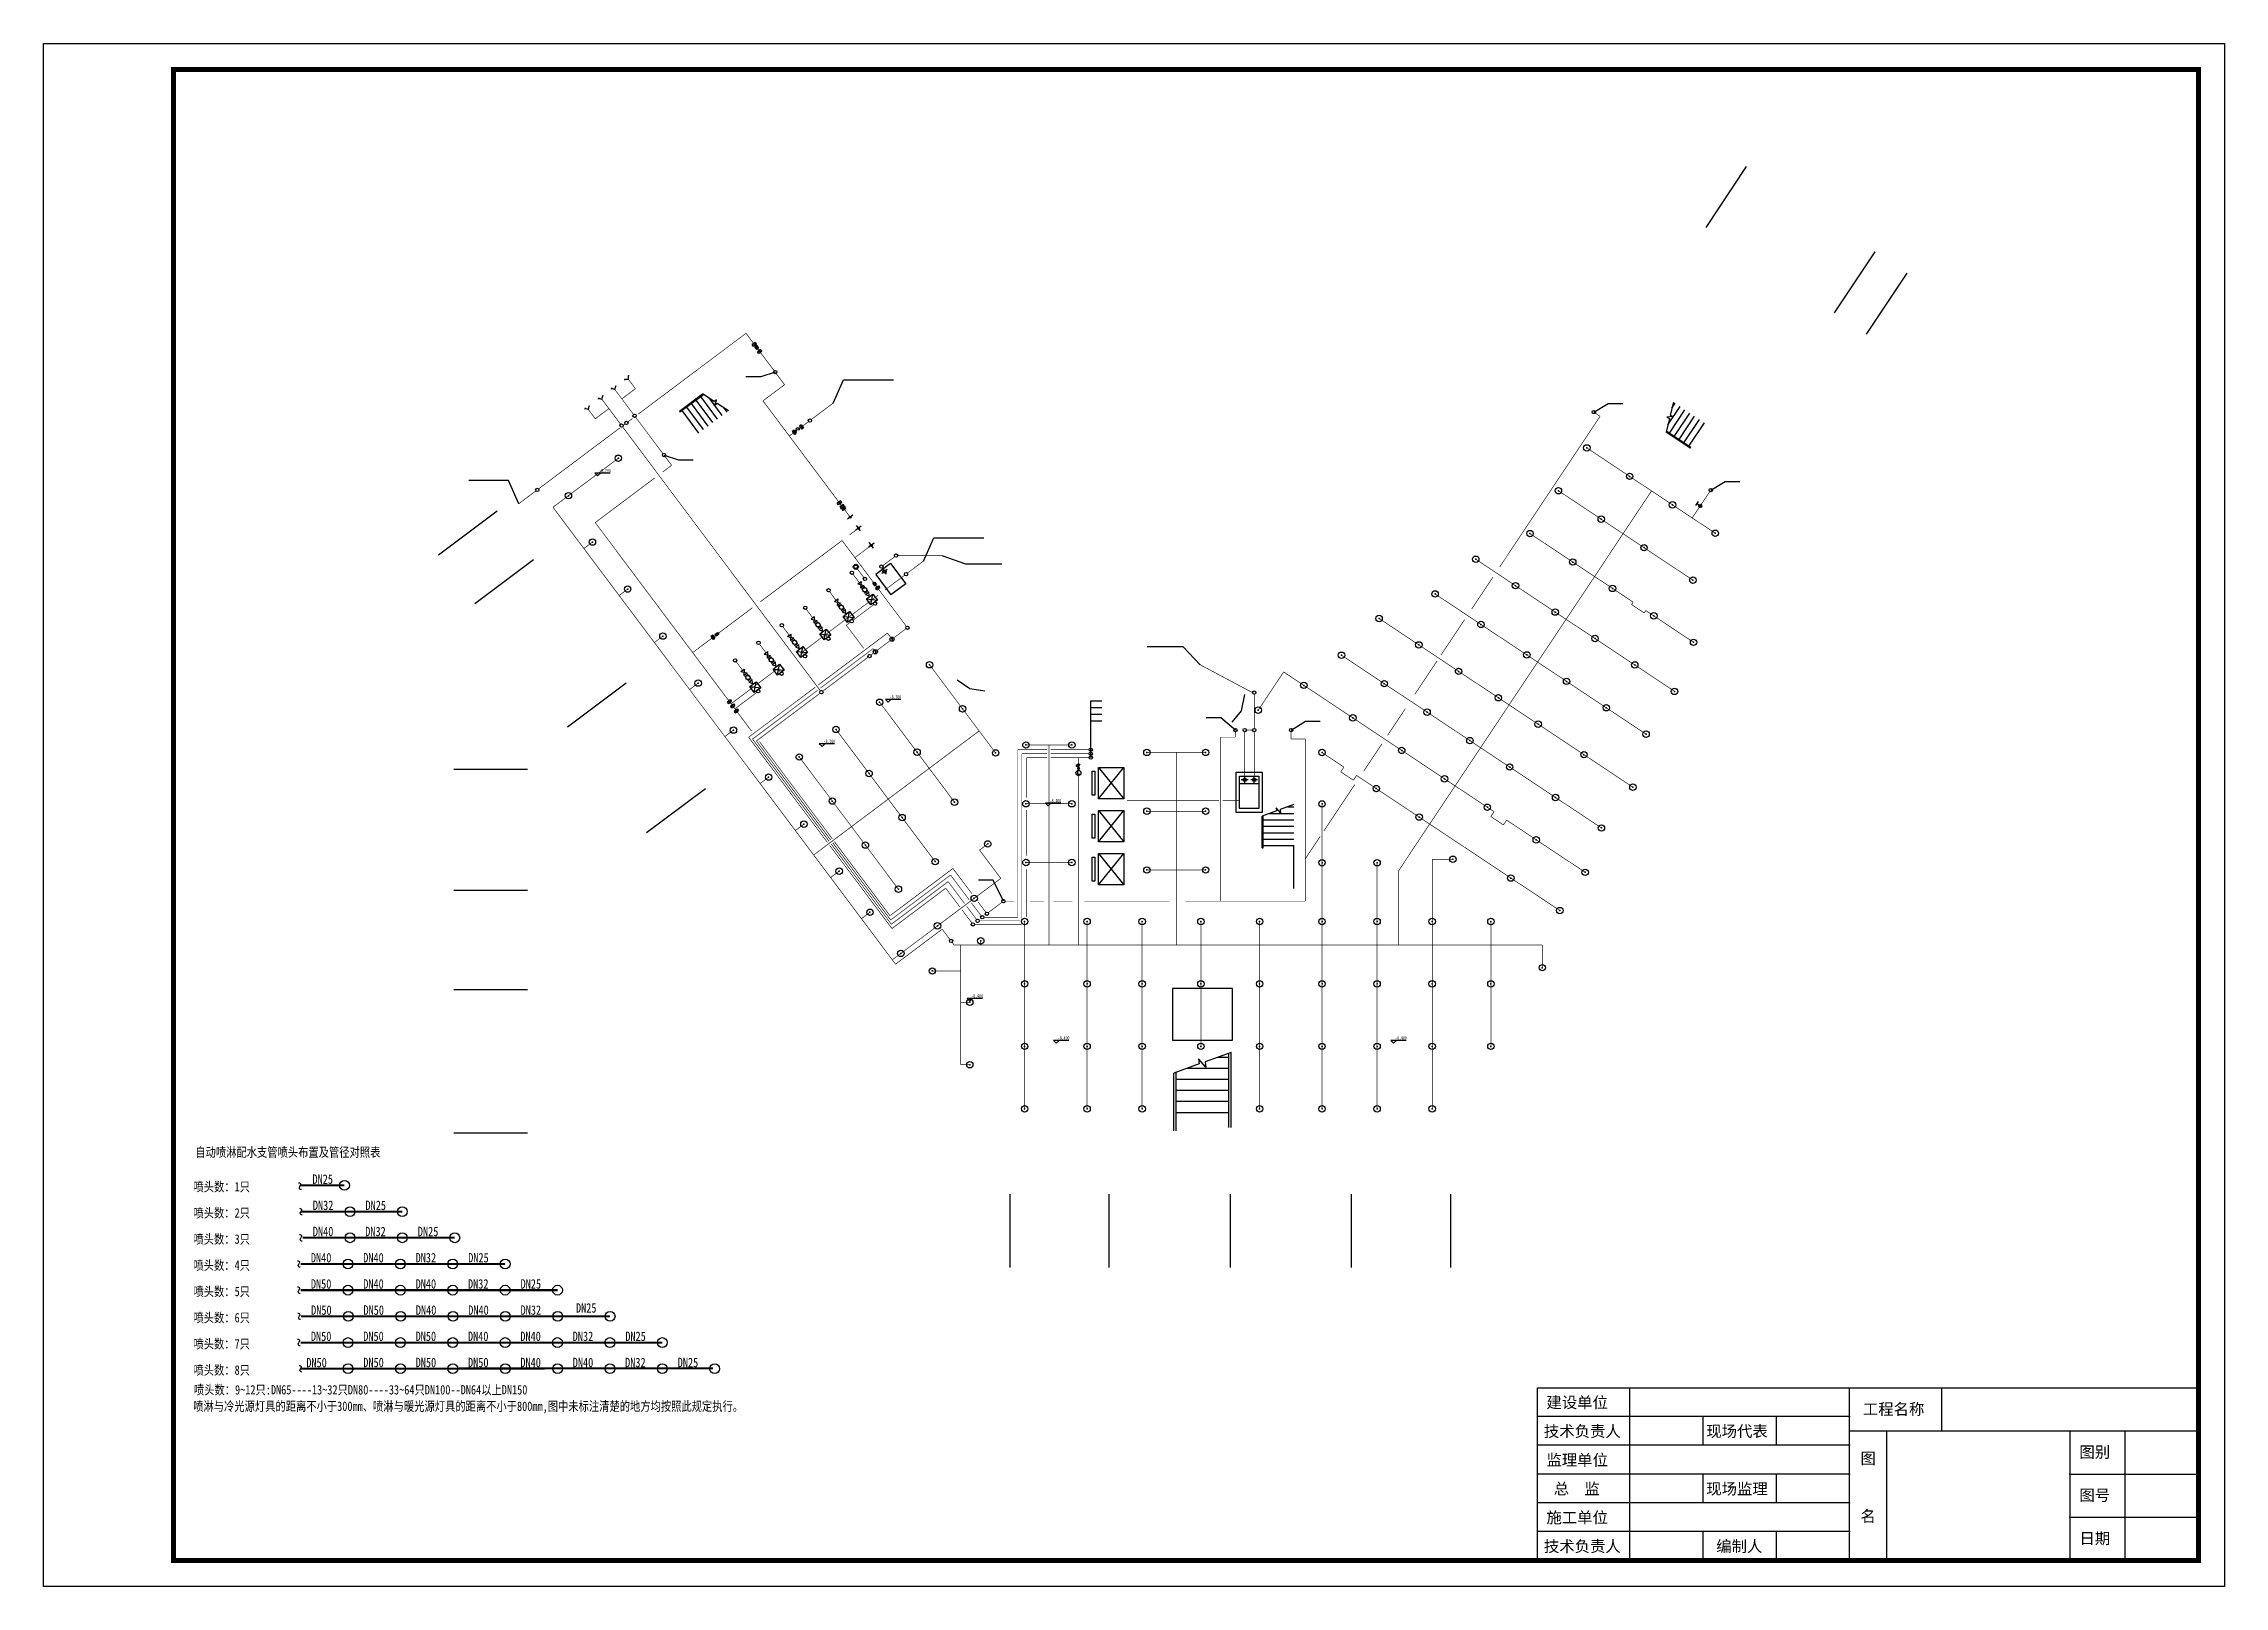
# Model space of a CAD drawing. Extents: x -149393 to 1177518, y -366685 to 296590.
# Drawn here: x -16952 to 101848, y -96685 to -12676 of the extents above; entities that cross this region are included whole.
import ezdxf
from ezdxf.enums import TextEntityAlignment as Align

# ---------------------------------------------------------------- set-up
doc = ezdxf.new("R2010")
doc.units = 0
doc.header["$LTSCALE"] = 1000
doc.header["$MEASUREMENT"] = 0
doc.linetypes.add('常规', pattern=[20, 10, 0, 10])
doc.layers.get('0').update_dxf_attribs({"linetype": 'CONTINUOUS'})
for name, color, linetype in [('AXIS', 3, 'CONTINUOUS'), ('EQUIP-动力', 3, 'CONTINUOUS'), ('EQUIP-消防', 3, 'CONTINUOUS'), ('EQUIP_消防', 7, 'CONTINUOUS'), ('OTHER', 7, 'CONTINUOUS'), ('P_PL_PT', 7, 'CONTINUOUS'), ('PIPE-给水', 3, 'CONTINUOUS'), ('PUB_TITLE', 253, 'CONTINUOUS'), ('STAIR', 2, 'CONTINUOUS'), ('TEL_TEXT', 7, 'CONTINUOUS'), ('WALL', 9, 'CONTINUOUS'), ('WIRE-消防', 3, '常规')]:
    doc.layers.add(name, color=color, linetype=linetype)
doc.styles.add('_TEL_DIM', font='', dxfattribs={"width": 0.8, "height": 3.5})
doc.styles.add('HZ', font='')
doc.styles.get("Standard").update_dxf_attribs({"font": 'gbenor.shx', "bigfont": 'gbcbig.shx'})
doc.styles.add('宋体', font='')
doc.styles.get('_TEL_DIM').set_extended_font_data('SimSun')
doc.styles.get('HZ').set_extended_font_data('SimSun')
doc.styles.get('宋体').set_extended_font_data('SimSun')

msp = doc.modelspace()

# ---------------------------------------------------------------- texts
at = {"color": 7, "style": '_TEL_DIM', "flags": 1}
for p in [(29149.9, -45109), (28241.1, -45790.6)]:
    msp.add_attdef('A', text='水流指示器', height=0.007, dxfattribs=at).set_placement(p, align=Align.MIDDLE_CENTER)

# ---------------------------------------------------------------- blocks, each defined once
blk = doc.blocks.new('A$C6F7E2673')
at = {"layer": 'STAIR'}
for p, q in [((790, 2759), (0, 2474)), ((414, 2623), (1740, 2623)), ((1000, 2655), (777, 2923)), ((777, 2923), (790, 2759)), ((1740, 3101), (985, 2829)), ((985, 2829), (1000, 2655)), ((1386, 2973), (1740, 2973)), ((0, 741), (0, 2474)), ((60, 741), (60, 2496)), ((60, 2273), (1740, 2273)), ((60, 1923), (1740, 1923)), ((60, 1573), (1740, 1573)), ((0, 741), (60, 741)), ((60, 1223), (1740, 1223)), ((60, 873), (1740, 873))]:
    blk.add_line(p, q, dxfattribs=at)
blk = doc.blocks.new('A$C3AE45B76')
at = {"xscale": 0.9107142857123088, "yscale": 0.9107142857123088, "zscale": 0.9107142857123088, "rotation": 306.8700000001079}
blk.add_blockref('A$C6F7E2673', (-445, 790), dxfattribs=at)
blk = doc.blocks.new('GJGHJGHJGHJ')
at = {"color": 59}
for p, q in [((13910, -62813), (13075, -62813)), ((13075, -62813), (13224, -62963)), ((13224, -62963), (13376, -62813)), ((29737, -75134), (28902, -75135)), ((28902, -75135), (29050, -75285)), ((29050, -75285), (29202, -75134)), ((26139, -77554), (25304, -77555)), ((25304, -77555), (25453, -77705)), ((25453, -77705), (25605, -77555)), ((40507, -78849), (41897, -80549)), ((40507, -80549), (41897, -78849)), ((38453, -80787), (37618, -80788)), ((37618, -80788), (37766, -80938)), ((37766, -80938), (37918, -80788)), ((40507, -81189), (41897, -82889)), ((40507, -82889), (41897, -81189)), ((40507, -83529), (41897, -85229)), ((40507, -85229), (41897, -83529)), ((34187, -91423), (33351, -91424)), ((33351, -91424), (33500, -91573)), ((33500, -91573), (33652, -91423)), ((38900, -93703), (38065, -93704)), ((38065, -93704), (38213, -93854)), ((38213, -93854), (38365, -93704)), ((57280, -93703), (56445, -93704)), ((56445, -93704), (56593, -93854)), ((56593, -93854), (56745, -93704))]:
    blk.add_line(p, q, dxfattribs=at)
for points in [[(40177, -79049), (40306, -79049), (40306, -80349), (40177, -80349)], [(40507, -78849), (41897, -78849), (41897, -80549), (40507, -80549)], [(40177, -81389), (40306, -81389), (40306, -82689), (40177, -82689)], [(40507, -81189), (41897, -81189), (41897, -82889), (40507, -82889)], [(40177, -83729), (40306, -83729), (40306, -85029), (40177, -85029)], [(40507, -83529), (41897, -83529), (41897, -85229), (40507, -85229)], [(47807, -90872), (44539, -90872), (44539, -93691), (47807, -93691)]]:
    blk.add_lwpolyline(points, close=True, dxfattribs=at)
at = {"layer": 'AXIS'}
for p, q in [((73608, -49446), (75822, -46114)), ((80605, -54094), (82818, -50762)), ((82354, -55256), (84567, -51925)), ((7758, -64890), (4558, -67290)), ((9738, -67530), (6538, -69930)), ((9738, -67530), (6538, -69930)), ((14778, -74250), (11578, -76650)), ((9403, -78949), (5403, -78949)), ((19098, -80010), (15898, -82410)), ((9403, -85549), (5403, -85549)), ((9403, -85549), (5403, -85549)), ((9403, -90949), (5403, -90949)), ((9403, -90949), (5403, -90949)), ((9403, -98749), (5403, -98749)), ((35681, -102074), (35681, -106074)), ((41081, -102074), (41081, -106074)), ((47681, -102074), (47681, -106074)), ((54281, -102074), (54281, -106074)), ((59681, -102074), (59681, -106074))]:
    blk.add_line(p, q, dxfattribs=at)
at = {"layer": 'STAIR', "color": 59}
for p, q in [((50211, -81208), (49421, -81493)), ((49421, -83226), (49421, -81493)), ((49481, -83226), (49481, -81471)), ((49481, -81694), (51161, -81694)), ((49835, -81344), (51161, -81344)), ((50421, -81312), (50198, -81045)), ((50198, -81045), (50211, -81208)), ((51161, -80866), (50406, -81138)), ((50406, -81138), (50421, -81312)), ((50807, -80994), (51161, -80994)), ((49481, -82044), (51161, -82044)), ((49481, -82394), (51161, -82394)), ((49481, -82744), (51161, -82744)), ((49481, -83094), (51161, -83094)), ((51161, -85429), (51161, -83069)), ((49421, -83226), (49481, -83226)), ((45993, -94989), (44621, -95483)), ((46352, -95168), (45969, -94709)), ((45969, -94709), (45993, -94989)), ((47741, -94360), (46327, -94869)), ((46327, -94869), (46352, -95168)), ((47014, -94622), (47621, -94622)), ((47621, -98449), (47621, -94403)), ((47741, -98449), (47741, -94360)), ((44621, -98629), (44621, -95483)), ((44741, -98629), (44741, -95440)), ((44741, -95822), (47621, -95822)), ((45347, -95222), (47621, -95222)), ((44741, -96422), (47621, -96422)), ((44741, -97022), (47621, -97022)), ((44741, -97622), (47621, -97622))]:
    blk.add_line(p, q, dxfattribs=at)
at = {"color": 59, "xscale": 0.9107142857074428, "yscale": 0.9107142857074428, "zscale": 0.9107142857074428, "rotation": 306.8700000004626}
blk.add_blockref('A$C6F7E2673', (17141, -59846), dxfattribs=at)
at = {"color": 59, "rotation": 109.5300000000365}
blk.add_blockref('A$C3AE45B76', (73902, -61146), dxfattribs=at)
at = {"color": 59, "style": 'HZ', "width": 0.7}
for s, p in [('-8.700', (13312, -62765)), ('-8.700', (29138, -75087)), ('-8.700', (25541, -77507)), ('-8.400', (37854, -80740)), ('-8.400', (33588, -91375)), ('-8.400', (38301, -93656)), ('-8.400', (56681, -93656))]:
    blk.add_text(s, height=183.5, dxfattribs=at).set_placement(p)
blk = doc.blocks.new('$equip_U$00000445(cyc-PC)')
for p, q in [((-0.3, 0.17), (0.3, -0.17)), ((-0.3, 0.17), (-0.3, -0.17)), ((-0.3, 0.17), (0.3, 0.17)), ((0.3, 0.17), (0.3, -0.17)), ((-0.3, -0.17), (0.3, -0.17))]:
    blk.add_line(p, q)
for start, end in [(0, 180), (180, 0)]:
    blk.add_arc((0, 0), 0.0253, start, end)
for p in [(-0.3, 0), (0, 0.17), (0.3, 0), (0, -0.17)]:
    blk.add_point(p)
at = {"color": 7, "style": '_TEL_DIM', "flags": 1}
blk.add_attdef('A', text='', height=0.00002, dxfattribs=at).set_placement((0, 0), align=Align.MIDDLE_CENTER)
blk = doc.blocks.new('$ATTACHMENT$00000194')
for p, q in [((0, 0), (134, 134)), ((0, 0), (134, -134)), ((107, 162), (134, 134)), ((161, 107), (134, 134)), ((107, -161), (134, -134)), ((161, -107), (134, -134))]:
    blk.add_line(p, q)
blk = doc.blocks.new('$equip_U$00000373(cyc-PC)')
for p, q in [((0, -0.18), (0, 0.18)), ((0, 0.18), (0.6, -0.18)), ((0.12, 0.3), (0.48, 0.3)), ((0.6, -0.18), (0.6, 0.18))]:
    blk.add_line(p, q)
for p in [(0, 0), (0.6, 0)]:
    blk.add_point(p)
blk.add_solid([(0.3, 0.3), (0.3, 0.36), (0.48, 0.3)])
at = {"color": 7, "style": '_TEL_DIM', "flags": 1}
blk.add_attdef('A', text='', height=0.00002, dxfattribs=at).set_placement((0, 0), align=Align.MIDDLE_CENTER)
blk = doc.blocks.new('$equip_U$00000372(cyc-PC)')
for p, q in [((0, 0.17), (0.51, 0.17)), ((0.51, 0.17), (0.51, -0.17)), ((0.51, -0.17), (0, -0.17))]:
    blk.add_line(p, q)
blk.add_lwpolyline([(0, -0.17), (0.51, 0), (0, 0.17)], close=True)
for p in [(0, 0), (0.51, 0)]:
    blk.add_point(p)
blk.add_solid([(0, 0.17), (0.51, 0), (0, -0.17)])
at = {"color": 7, "style": '_TEL_DIM', "flags": 1}
blk.add_attdef('A', text='', height=0.00002, dxfattribs=at).set_placement((0, 0), align=Align.MIDDLE_CENTER)
blk = doc.blocks.new('A$C1A315092')
for p, q in [((0, 266), (227, 266)), ((0, 266), (227, 0)), ((227, 266), (0, 0)), ((0, 0), (227, 0))]:
    blk.add_line(p, q)
blk.add_circle((113, 133), 113)
for p in [(0, 133), (227, 133)]:
    blk.add_point(p)
at = {"color": 7, "style": '_TEL_DIM', "flags": 1}
blk.add_attdef('A', text='', height=0.007, dxfattribs=at).set_placement((0, 133), align=Align.MIDDLE_CENTER)
blk = doc.blocks.new('A$C473645B1')
for p, q in [((0, 213), (181, 349)), ((0, 213), (341, 136)), ((181, 349), (160, 0)), ((160, 0), (341, 136))]:
    blk.add_line(p, q)
blk = doc.blocks.new('A$C4CEA0672')
for p, q in [((0, 213), (181, 349)), ((160, 0), (341, 136))]:
    blk.add_line(p, q)
blk.add_circle((170, 174), 113)
for p in [(80, 106), (261, 242)]:
    blk.add_point(p)
at = {"color": 7, "style": '_TEL_DIM', "flags": 1}
blk.add_attdef('A', text='', height=0.007, rotation=36.87, dxfattribs=at).set_placement((80, 106), align=Align.MIDDLE_CENTER)
blk = doc.blocks.new('A$C2A8D2871')
for p, q in [((0, 43), (181, 180)), ((0, 43), (205, -41)), ((205, -41), (181, 180))]:
    blk.add_line(p, q)
blk = doc.blocks.new('A$C36B81C5E')
for p, q in [((0, 408), (439, 0)), ((0, 0), (439, 408))]:
    blk.add_line(p, q)
blk.add_lwpolyline([(0, 408), (439, 408), (439, 0), (0, 0)], close=True)
blk = doc.blocks.new('$equip$00001147')
blk.add_circle((0, 0), 0.5)
at = {"flags": 9}
blk.add_attdef('A', (0, 0), '', height=0.00002, dxfattribs=at)
blk = doc.blocks.new('$equip_U$00000304(cyc-PC)')
blk.add_point((0, 0))
blk.add_blockref('$equip$00001147', (0, 0))
at = {"color": 7, "style": '_TEL_DIM', "flags": 1}
blk.add_attdef('A', text='', height=0.00002, dxfattribs=at).set_placement((0, 0), align=Align.MIDDLE_CENTER)
blk = doc.blocks.new('$equip_U$00000299(cyc-PC)')
for p in [(0.51, 0.3), (0.3, 0)]:
    blk.add_line(p, (0.3, 0.3))
blk.add_lwpolyline([(0, -0.17), (0.6, 0.17), (0.6, -0.17), (0, 0.17)], close=True)
for p in [(0, 0), (0.6, 0)]:
    blk.add_point(p)
at = {"color": 7, "style": '_TEL_DIM', "flags": 1}
blk.add_attdef('A', text='', height=0.00002, dxfattribs=at).set_placement((0, 0), align=Align.MIDDLE_CENTER)
blk = doc.blocks.new('$equip_U$00000300(cyc-PC)')
for p, q in [((0.46, -0.11), (0.46, 0.16)), ((0.12, -0.11), (0.46, -0.11))]:
    blk.add_line(p, q)
blk.add_circle((0.32, 0), 0.324)
for p in [(0, 0), (0.65, 0)]:
    blk.add_point(p)
at = {"color": 7, "style": '_TEL_DIM', "flags": 1}
blk.add_attdef('A', text='', height=0.00002, dxfattribs=at).set_placement((0, 0), align=Align.MIDDLE_CENTER)
blk = doc.blocks.new('$VALVE$00000497')
for p, q in [((78, 138), (-78, 138)), ((0, 50), (0, 138))]:
    blk.add_line(p, q)
at = {"const_width": 49.6}
blk.add_lwpolyline([(25, 0, 1), (-25, 0, 1)], format="xyb", close=True, dxfattribs=at)
blk.add_circle((0, 0), 50)
blk = doc.blocks.new('$equip_U$00000370(cyc-PC)')
for p in [(-0.15, 0), (0, 0), (0.15, 0), (0, -0.15)]:
    blk.add_point(p)
at = {"xscale": 0.00300000000061118, "yscale": 0.00300000000061118, "zscale": 0.00300000000061118}
blk.add_blockref('$VALVE$00000497', (0, 0), dxfattribs=at)
at = {"color": 7, "style": '_TEL_DIM', "flags": 1}
blk.add_attdef('A', text='', height=0.00002, dxfattribs=at).set_placement((0, 0), align=Align.MIDDLE_CENTER)
blk = doc.blocks.new('PM_PTA')
blk.add_circle((0, 0), 125)
blk = doc.blocks.new('FACE3_')
for p in [(-0.09, 0.24), (0.09, -0.24)]:
    blk.add_line(p, (0, 0))
for centre, start, end in [((0.17, 0.24), 80.7491, 179.8598), ((-0.17, -0.24), 260.7491, 359.8598)]:
    blk.add_arc(centre, 0.265, start, end)
blk = doc.blocks.new('A$C0D7E0F17')
at = {"layer": 'PIPE-给水', "linetype": 'Continuous', "ltscale": 1000, "const_width": 130}
for points in [[(10661, 15336), (7924, 15336)], [(14246, 13715), (7964, 13715)], [(17487, 12095), (8066, 12095)], [(20606, 10474), (7943, 10474)], [(17060, 10474), (14426, 10474)], [(20302, 10474), (17668, 10474)], [(23847, 8853), (7943, 8853)], [(13819, 8853), (11185, 8853)], [(17060, 8853), (14426, 8853)], [(20302, 8853), (17668, 8853)], [(23543, 8853), (20910, 8853)], [(27105, 7232), (7959, 7232)], [(26801, 7232), (24167, 7232)], [(30331, 5611), (7943, 5611)], [(13819, 5611), (11185, 5611)], [(17060, 5611), (14426, 5611)], [(20302, 5611), (17668, 5611)], [(23543, 5611), (20910, 5611)], [(26785, 5611), (24151, 5611)], [(30027, 5611), (27393, 5611)], [(33464, 4021), (7947, 3991)]]:
    blk.add_lwpolyline(points, dxfattribs=at)
at = {"layer": 'TEL_TEXT', "const_width": 130}
blk.add_lwpolyline([(13819, 10474), (11185, 10474)], dxfattribs=at)
at = {"layer": 'OTHER', "xscale": -405.2024999712594, "yscale": 405.202499971143, "zscale": 405.2024999711728}
for p in [(7906, 15288), (7962, 13715), (7962, 12095), (7839, 10474), (7839, 8853), (7855, 7232), (7839, 5611), (7943, 3992)]:
    blk.add_blockref('FACE3_', p, dxfattribs=at)
at = {"layer": 'P_PL_PT', "xscale": 2.43121499940753, "yscale": 2.43121499940753, "zscale": 2.43121499940753}
for p in [(10661, 15336), (11004, 13715), (14246, 13715), (11004, 12095), (14246, 12095), (17487, 12095), (10881, 10474), (14123, 10474), (17364, 10474), (10881, 8853), (14123, 8853), (17364, 8853), (20606, 8853), (23847, 8853), (10897, 7232), (14139, 7232), (17380, 7232), (20622, 7232), (23864, 7232), (27105, 7232), (10881, 5611), (14123, 5611), (17364, 5611), (20606, 5611), (23847, 5611), (27089, 5611), (30331, 5611), (10885, 3991), (14127, 3991), (17368, 3991), (20610, 3991), (23851, 3991), (27093, 3991), (30335, 3991), (33576, 3991)]:
    blk.add_blockref('PM_PTA', p, dxfattribs=at)
at = {"layer": 'TEL_TEXT', "xscale": 2.43121499940753, "yscale": 2.43121499940753, "zscale": 2.43121499940753}
blk.add_blockref('PM_PTA', (20606, 10474), dxfattribs=at)
at = {"layer": 'TEL_TEXT', "style": '_TEL_DIM', "width": 0.8}
for s, height, p in [('自动喷淋配水支管喷头布置及管径对照表', 583.29, (1426, 17102)), ('喷头数：1只', 583.3, (1310, 14964)), ('喷头数：2只', 583.3, (1310, 13344)), ('喷头数：3只', 583.3, (1310, 11723)), ('喷头数：4只', 583.3, (1310, 10102)), ('喷头数：5只', 583.3, (1310, 8481)), ('喷头数：6只', 583.3, (1310, 6860)), ('喷头数：7只', 583.3, (1310, 5240)), ('喷头数：8只', 583.3, (1310, 3619)), ('喷头数：9~12只:DN65----13~32只DN80----33~64只DN100--DN64以上DN150', 583.29, (1336, 2399)), ('喷淋与冷光源灯具的距离不小于300mm、喷淋与暖光源灯具的距离不小于800mm,图中未标注清楚的地方均按照此规定执行。', 583.29, (1294, 1381))]:
    blk.add_text(s, height=height, dxfattribs=at).set_placement(p)
for s, p in [('DN25', (9313, 16016)), ('DN32', (9337, 14395)), ('DN25', (12594, 14395)), ('DN40', (9337, 12775)), ('DN32', (12578, 12775)), ('DN25', (15835, 12775)), ('DN40', (9214, 11154)), ('DN40', (12455, 11154)), ('DN32', (15697, 11154)), ('DN25', (18954, 11154)), ('DN50', (9214, 9533)), ('DN40', (12455, 9533)), ('DN40', (15697, 9533)), ('DN32', (18938, 9533)), ('DN25', (22195, 9533)), ('DN50', (9230, 7912)), ('DN50', (12471, 7912)), ('DN40', (15713, 7912)), ('DN40', (18955, 7912)), ('DN32', (22196, 7912)), ('DN25', (25624, 8046)), ('DN50', (9214, 6291)), ('DN50', (12455, 6291)), ('DN50', (15697, 6291)), ('DN40', (18938, 6291)), ('DN40', (22180, 6291)), ('DN32', (25422, 6291)), ('DN25', (28679, 6291)), ('DN50', (8931, 4663)), ('DN50', (12459, 4670)), ('DN50', (15701, 4670)), ('DN50', (18942, 4670)), ('DN40', (22184, 4670)), ('DN40', (25426, 4670)), ('DN32', (28667, 4670)), ('DN25', (31924, 4670))]:
    blk.add_text(s, height=583.3, dxfattribs=at).set_placement(p, align=Align.TOP_CENTER)
blk = doc.blocks.new('会签栏')
at = {"layer": 'PUB_TITLE', "color": 4, "lineweight": 30}
blk.add_lwpolyline([(-18000, 0), (-18000, 4700), (0, 4700)], dxfattribs=at)
at = {"layer": 'PUB_TITLE', "color": 4}
for points in [[(-15500, 4700), (-15500, 0)], [(-9500, 0), (-9500, 4700)], [(-7000, 4700), (-7000, 3525)], [(-9500, 3917), (-18000, 3917)], [(-13500, 3917), (-13500, 3133)], [(-11500, 3917), (-11500, 3133)], [(-9500, 3133), (-18000, 3133)], [(-9500, 3525), (0, 3525)], [(-8500, 3525), (-8500, 0)], [(-3500, 3525), (-3500, 0)], [(-2000, 3525), (-2000, 0)], [(-9500, 2350), (-18000, 2350)], [(-13500, 2350), (-13500, 1567)], [(-11500, 2350), (-11500, 1567)], [(-3500, 2350), (0, 2350)], [(-9500, 1567), (-18000, 1567)], [(-9500, 783), (-18000, 783)], [(-13500, 783), (-13500, 0)], [(-11500, 783), (-11500, 0)], [(-3500, 1175), (0, 1175)]]:
    blk.add_lwpolyline(points, dxfattribs=at)
at = {"layer": 'PUB_TITLE'}
for p in [(-9500, 3917), (-9500, 3133), (-9500, 2350), (-9500, 1567), (-9500, 783), (-3500, 1175)]:
    blk.add_point(p, dxfattribs=at)
at = {"layer": 'PUB_TITLE', "color": 4}
blk.add_point((-3500, 2350), dxfattribs=at)
at = {"lineweight": -3, "style": '宋体'}
for s, p in [('建设单位', (-17758, 4147)), ('工程名称', (-9140, 3965)), ('技术负责人', (-17828, 3363)), ('现场代表', (-13405, 3363)), ('图别', (-3241, 2796)), ('监理单位', (-17758, 2580)), ('图', (-9206, 2624)), ('总  监', (-17560, 1797)), ('现场监理', (-13405, 1797)), ('图号', (-3241, 1621)), ('施工单位', (-17758, 1013)), ('名', (-9206, 1049)), ('日期', (-3241, 446)), ('技术负责人', (-17828, 230)), ('编制人', (-13134, 230))]:
    blk.add_text(s, height=307, dxfattribs=at).set_placement(p)

# ---------------------------------------------------------------- linework, layer by layer
for p, q in [((27137.5, -38352.5), (26839.6, -38575.9)), ((27586.8, -38951.5), (27288.8, -39175)), ((27549.6, -39212.2), (27326, -38914.3)), ((28285.5, -39883.1), (27987.6, -40106.6)), ((28248.3, -40143.8), (28024.8, -39845.9)), ((29190.9, -40985.2), (28385.1, -41589.5)), ((29004.4, -41313.3), (28706.5, -41536.7)), ((28967.2, -41573.9), (28743.7, -41276.1)), ((29190.9, -40985.2), (30015, -42084.1)), ((28385.1, -41589.5), (29209.3, -42688.4)), ((30015, -42084.1), (29209.3, -42688.4)), ((29219.3, -45060.4), (29314.6, -45060.4)), ((29267, -45060.4), (29267, -45178.3)), ((28310.5, -45742), (28405.9, -45742)), ((28358.2, -45742), (28358.2, -45859.9)), ((40088.7, -48459.8), (40694.4, -48459.8)), ((40088.7, -48823.9), (40694.4, -48823.9)), ((40088.7, -49188.1), (40694.4, -49188.1)), ((40088.7, -49552.3), (40694.4, -49552.3)), ((48202.1, -52971.3), (49248, -52971.3)), ((48666.4, -52765.9), (48294, -52765.8)), ((48480.2, -52952.1), (48480.2, -52579.7)), ((49181.1, -52765.9), (48808.7, -52765.8)), ((48994.9, -52952.1), (48994.9, -52579.7))]:
    msp.add_line(p, q)
for points in [[(22901.9, -30565), (22115.7, -30827), (21309.8, -30827)], [(26055.9, -32254.5), (26624.6, -30992.3), (29354.2, -30992.3)], [(67492.9, -32740), (68279.1, -32264.8), (69085, -32264.8)], [(16844.4, -35082), (17630.5, -35344), (18436.4, -35344)], [(8932.3, -37733.1), (8363.6, -36471), (6215.1, -36471)], [(73864.3, -36988.7), (74650.5, -36513.4), (75456.4, -36513.4)], [(30972.2, -40858.6), (31540.9, -39596.5), (34270.6, -39596.5)], [(31984.9, -40557.5), (33277.2, -41008.1), (35248.4, -41008.1)], [(46048.3, -46496.7), (45130.2, -45515.2), (43159, -45515.2)], [(40088.7, -51554.5), (40088.7, -48459.8), (40694.4, -48459.8)], [(47970.2, -50054.9), (47184.1, -49384.3), (46378.2, -49384.3)], [(51001.1, -50054.9), (51787.3, -49579.6), (52593.2, -49579.6)], [(35337.6, -59372), (34780.9, -58222.2), (33975.1, -58222.2)]]:
    msp.add_lwpolyline(points)
for points in [[(48009.8, -52351.1), (49429.1, -52351.1), (49429.1, -54542.2), (48009.8, -54542.2)], [(48202.1, -52565.3), (49248, -52565.3), (49248, -54331.9), (48202.1, -54331.9)]]:
    msp.add_lwpolyline(points, close=True)
for centre, radius in [((22901.9, -30565), 90.8), ((14797.7, -33334.1), 90.8), ((15239.1, -32941.7), 90.8), ((24795.2, -33200), 90.8), ((67492.9, -32740), 90.8), ((14531.5, -33472.3), 90.8), ((16844.4, -35082), 90.8), ((9937.8, -36979), 90.8), ((73864.3, -36988.7), 90.8), ((26988.5, -38464.2), 53.1), ((27437.8, -39063.3), 53.1), ((28136.5, -39994.9), 53.1), ((27079.1, -41488.8), 90.8), ((27293, -41166.6), 137.8), ((27293, -41166.6), 90.8), ((28684.3, -41156), 90.8), ((28855.4, -41425), 90.8), ((28855.4, -41425), 61.5), ((29482.4, -40557.5), 90.8), ((30029.7, -41565.5), 90.8), ((25807.1, -42442.8), 90.8), ((27787.7, -41826.1), 90.8), ((24535.1, -43396.8), 90.8), ((28341.3, -43171.7), 90.8), ((23263.1, -44350.8), 90.8), ((25797.3, -45079.7), 90.8), ((27069.3, -44125.7), 90.8), ((29263.3, -45109), 113.4), ((30102.3, -44479.8), 90.8), ((20719.1, -46258.8), 90.8), ((21991.1, -45304.8), 90.8), ((24525.3, -46033.7), 90.8), ((28039.5, -46026.9), 90.8), ((28354.5, -45790.6), 113.4), ((23253.3, -46987.7), 90.8), ((21981.3, -47941.7), 90.8), ((25420.6, -47991.1), 90.8), ((48994.9, -48017.5), 90.8), ((40088.7, -51124.1), 90.8), ((47970.2, -50054.9), 90.8), ((48480.2, -50054.9), 90.8), ((48994.9, -50054.9), 90.8), ((51001.1, -50054.9), 90.8), ((40088.7, -51347.5), 90.8), ((40088.7, -51554.5), 90.8), ((48480.2, -52765.9), 90.8), ((48480.2, -52765.9), 61.5), ((48994.9, -52765.9), 90.8), ((48994.9, -52765.9), 61.5), ((35337.6, -59372), 90.8), ((33672.4, -60635.7), 90.8), ((33927.1, -60443.1), 90.8), ((34181.9, -60250.6), 90.8), ((34436.6, -60058.1), 90.8), ((32478.9, -61537.7), 90.8)]:
    msp.add_circle(centre, radius)
for p in [(29149.9, -45109), (29376.7, -45109), (28241.1, -45790.6), (28467.9, -45790.6)]:
    msp.add_point(p)
at = {"layer": 'PUB_TITLE'}
msp.add_lwpolyline([(-16952.5, -12676.1), (101847.5, -12676.1), (101847.5, -96684.6), (-16952.5, -96684.6)], close=True, dxfattribs=at)
at = {"layer": 'PUB_TITLE', "const_width": 270.7}
msp.add_lwpolyline([(-9881, -14090.4), (100433.2, -14090.4), (100433.2, -95270.4), (-9881, -95270.4), (-9881, -14090.4)], close=True, dxfattribs=at)
at = {"layer": 'WALL'}
for points in [[(32815.4, -47313.6), (33511.9, -47800.8), (34330.4, -47913.5)], [(47800.8, -49633.3), (48306.2, -49016.4), (48491, -48123.6)]]:
    msp.add_lwpolyline(points, dxfattribs=at)
at = {"layer": 'WIRE-消防', "linetype": '常规', "const_width": 35}
for points in [[(21313.5, -28447.2), (15445.5, -32848.2)], [(21731.1, -29004), (21313.5, -28447.2)], [(21846, -29157.2), (21803.8, -29100.9)], [(21953.1, -29300), (22022.9, -29393.1)], [(22847.4, -30492.4), (22095.6, -29490)], [(23409.8, -31248.2), (22953.5, -30639.8)], [(14477, -33399.7), (13461.8, -32046.1)], [(15184.6, -32869), (14169.4, -31515.4)], [(15285.9, -31465.7), (14547.5, -32019.6)], [(15285.9, -31465.7), (14907.8, -30961.6)], [(23420.2, -31240.4), (22236.5, -32128.2)], [(13101.5, -33104.1), (12723.4, -32599.9)], [(13101.5, -33104.1), (13839.9, -32550.2)], [(15125.7, -33088), (14870.3, -33279.6)], [(16789.9, -35009.4), (15293.6, -33014.3)], [(26367.4, -37636.1), (22236.5, -32128.2)], [(24722.6, -33254.5), (24379, -33512.2)], [(26055.9, -32254.5), (24867.9, -33145.5)], [(67835.7, -32968.4), (62373.3, -41167.8)], [(67568.5, -32790.4), (67835.7, -32968.4)], [(14439.2, -33602.9), (10010.4, -36924.5)], [(25366.1, -47918.4), (14586, -33545)], [(14725, -33388.6), (14665, -33433.6)], [(23893, -33876.6), (23672.1, -34042.3)], [(24046.2, -33761.7), (23989.9, -33804)], [(24282.1, -33584.8), (24214.2, -33635.7)], [(14357.3, -35252), (11637.3, -37292)], [(17259.2, -35635.1), (16778.5, -35995.7)], [(17259.2, -35635.1), (16898.8, -35154.7)], [(67117.3, -34690.4), (69449.5, -36239.9)], [(16341, -36323.8), (13096.9, -38756.9)], [(69449.5, -36239.9), (71781.7, -37789.4)], [(9865.1, -37033.5), (8932.3, -37733.1)], [(11637.3, -37292), (10795.5, -37923.3)], [(10795.5, -37923.3), (29456.9, -62805)], [(26506.2, -37821.2), (26440.1, -37732.9)], [(70642.4, -37032.5), (56872.7, -57701.7)], [(65567.8, -37022.6), (67900, -38572.1)], [(71781.7, -37789.4), (74113.8, -39338.9)], [(73814, -37064.3), (72857.4, -38504.2)], [(20372.2, -48457.1), (13096.9, -38756.9)], [(26956.7, -38421.7), (26665.8, -38033.9)], [(27395.4, -39095.1), (26949.1, -39429.8)], [(67900, -38572.1), (70232.2, -40121.6)], [(12945.3, -39817.6), (12478.7, -40167.6)], [(26543.2, -39734.3), (22091.3, -43073.2)], [(26543.2, -39734.3), (28263.8, -42028.5)], [(28094.1, -40026.7), (27241.9, -40665.9)], [(64018.3, -39354.8), (66350.5, -40904.3)], [(70232.2, -40121.6), (72897.5, -41892.5)], [(27133.6, -41561.5), (27486.6, -42032.2)], [(27375.7, -41276.8), (27733.2, -41753.5)], [(28806.7, -41348.4), (28733.1, -41232.7)], [(29409.7, -40612), (28757, -41101.6)], [(29573.2, -40557.5), (31984.9, -40557.5)], [(30102.3, -41511), (30972.2, -40858.6)], [(61065, -40754.3), (63230.6, -42193.1)], [(66350.5, -40904.3), (68516.1, -42343.1)], [(14865.3, -42377.6), (14398.7, -42727.6)], [(24362.1, -45816.2), (28514.9, -42701.6)], [(25861.6, -42515.5), (26214.6, -42986.2)], [(28370.9, -42171.3), (28443, -42267.4)], [(28515.7, -42364.3), (30047.8, -44407.1)], [(28883, -42425.5), (29957, -41620)], [(58849.2, -42643.7), (61347.9, -44303.9)], [(62004.3, -41721.7), (60843.7, -43463.7)], [(63230.6, -42193.1), (65396.2, -43631.9)], [(68516.1, -42343.1), (69639.7, -43089.6)], [(21663.2, -43394.2), (19798, -44793.2)], [(24589.6, -43469.5), (24942.6, -43940.2)], [(27141.9, -44071.2), (28268.6, -43226.2)], [(65396.2, -43631.9), (67561.8, -45070.7)], [(69639.7, -43089.6), (69553.2, -43219.5)], [(69553.2, -43219.5), (70241.1, -43676.6)], [(70327.6, -43546.7), (70241.1, -43676.6)], [(70327.6, -43546.7), (70765, -43837.3)], [(70765, -43837.3), (72930.6, -45276.1)], [(16785.3, -44937.6), (16318.7, -45287.6)], [(19462.2, -45045), (18406.7, -45836.6)], [(19655.1, -44900.3), (19559.1, -44972.3)], [(23317.6, -44423.5), (23670.6, -44894.2)], [(29013.6, -44776.1), (25250.9, -47598.1)], [(25742.8, -45007.1), (25634.1, -44862.2)], [(26996.6, -44180.2), (26777.6, -44344.5)], [(27725.7, -45608.6), (26777.6, -44344.5)], [(29195.3, -45018.3), (29013.6, -44776.1)], [(30029.7, -44534.3), (29354, -45041)], [(55800.4, -43979.8), (57966, -45418.6)], [(60459, -44041.2), (59170.8, -45974.8)], [(61347.9, -44303.9), (63846.7, -45964.1)], [(67561.8, -45070.7), (69727.4, -46509.6)], [(20773.6, -46331.5), (21126.6, -46802.2)], [(22045.6, -45377.5), (22398.6, -45848.2)], [(24470.8, -45961.1), (24362.1, -45816.2)], [(28229.7, -45624.1), (25375.7, -47764.6)], [(27966.8, -46081.4), (25493.3, -47936.6)], [(27985, -45954.3), (27960.9, -45922.2)], [(28263.8, -45858.7), (28112.1, -45972.4)], [(28286.5, -45699.9), (28229.7, -45624.1)], [(29172.6, -45177.1), (28445.3, -45722.6)], [(53751, -45979.8), (56083.3, -47529.5)], [(58958.1, -46294.2), (57747.3, -48111.6)], [(57966, -45418.6), (60131.6, -46857.5)], [(63846.7, -45964.1), (66012.3, -47402.9)], [(18705.3, -47497.6), (18238.7, -47847.6)], [(23046.1, -46711.6), (20487.7, -48630.4)], [(23198.8, -46915.1), (23046.1, -46711.6)], [(31310.3, -46500.1), (33110.3, -48900.1)], [(48904.1, -48017.5), (46048.3, -46496.7)], [(49216.9, -48970.4), (50600.4, -46888.1)], [(51700.3, -47620.6), (50600.4, -46888.1)], [(56083.3, -47529.5), (58415.5, -49079)], [(60131.6, -46857.5), (62297.2, -48296.3)], [(66012.3, -47402.9), (68177.9, -48841.7)], [(69727.4, -46509.6), (71893, -47948.4)], [(20549.1, -48693), (20444.8, -48554)], [(21908.6, -47996.2), (20704.1, -48899.6)], [(25090.9, -47718.1), (21452.4, -50446.9)], [(25215.7, -47884.6), (21665.2, -50547.5)], [(25348, -48045.6), (21878, -50648)], [(28590.3, -48540.1), (30630.3, -51260.1)], [(48994.9, -49964), (48994.9, -48108.4)], [(51700.3, -47620.6), (54366.7, -49390.4)], [(62297.2, -48296.3), (64462.8, -49735.1)], [(20749.6, -48960.4), (20621.7, -48789.8)], [(21610.9, -50108.7), (20822.2, -49057.2)], [(33110.3, -48900.1), (34910.3, -51300.1)], [(54366.7, -49390.4), (57032, -51161.3)], [(57229.3, -48889.2), (56262.8, -50339.9)], [(58415.5, -49079), (60747.7, -50628.5)], [(64462.8, -49735.1), (66961.5, -51395.3)], [(68177.9, -48841.7), (70343.5, -50280.5)], [(20625.3, -50057.6), (20158.7, -50407.5)], [(25746.8, -56172.7), (21452.4, -50446.9)], [(25834.7, -56106.8), (21665.2, -50547.5)], [(25922.6, -56040.9), (21878, -50648)], [(26010.5, -55974.9), (22039.7, -50680.5)], [(34010.3, -50100.1), (24997.8, -56859.5)], [(26213.8, -50020.4), (28013.8, -52420.4)], [(36560.8, -50868.5), (39060.8, -50868.5)], [(37810.8, -50868.5), (37810.8, -61763.9)], [(47177.2, -59372), (47177.2, -50441.9)], [(47177.2, -50441.9), (47970.2, -50441.9)], [(47970.2, -50441.9), (47970.2, -50145.7)], [(48480.2, -50145.7), (48480.2, -52675.1)], [(48571, -50054.9), (48904.1, -50054.9)], [(48994.9, -50145.7), (48994.9, -52675.1)], [(51001.1, -50145.7), (51001.1, -50545.3)], [(51774.4, -50545.3), (51001.1, -50545.3)], [(51774.4, -59372), (51774.4, -50545.3)], [(55953.4, -50804.3), (54958.9, -52297.2)], [(60747.7, -50628.5), (62913.3, -52067.3)], [(24213.8, -51520.4), (26013.8, -53920.4)], [(30630.3, -51260.1), (32670.4, -53980.1)], [(36119, -60250.6), (36119, -51124.1)], [(37710.8, -51124.1), (36119, -51124.1)], [(36337.5, -60323.7), (36337.5, -51347.5)], [(37710.8, -51347.5), (36337.5, -51347.5)], [(37710.8, -51554.5), (36592.6, -51554.5)], [(36592.6, -53728.9), (36592.6, -51554.5)], [(39997.9, -51124.1), (37910.8, -51124.1)], [(39997.9, -51347.5), (37910.8, -51347.5)], [(39997.9, -51554.5), (37910.8, -51554.5)], [(39423.2, -51912.1), (39423.2, -51554.5)], [(39423.2, -52164.5), (39423.2, -52256.4)], [(43150.1, -51273.4), (46350.1, -51273.4)], [(44750.1, -51273.4), (44750.1, -61763.9)], [(52691.2, -51278.7), (53882.1, -52069.9)], [(53882.1, -52069.9), (53709.1, -52329.7)], [(57032, -51161.3), (59364.2, -52710.8)], [(62913.3, -52067.3), (65412.1, -53727.4)], [(66961.5, -51395.3), (69626.9, -53166.1)], [(22545.3, -52617.6), (22078.8, -52967.5)], [(28013.8, -52420.4), (29813.8, -54820.4)], [(39423.2, -61763.9), (39423.2, -52528.5)], [(54475, -53023.5), (52791.2, -55551)], [(53709.1, -52329.7), (54397.1, -52786.7)], [(54570.1, -52527), (54397.1, -52786.7)], [(54570.1, -52527), (55648.6, -53243.6)], [(55648.6, -53243.6), (57980.7, -54793.1)], [(59364.2, -52710.8), (61696.4, -54260.3)], [(26013.8, -53920.4), (27813.8, -56320.4)], [(36560.8, -54068.5), (37810.8, -54068.5)], [(36592.6, -56891.5), (36592.6, -54400)], [(37810.8, -54068.5), (39060.8, -54068.5)], [(42063.6, -53883.7), (47077.2, -53883.7)], [(43150.1, -54473.4), (46350.1, -54473.4)], [(47277.2, -53883.7), (48202.1, -53883.7)], [(52691.2, -54078.4), (52691.2, -57278.4)], [(61696.4, -54260.3), (62058.2, -54500.6)], [(62058.2, -54500.6), (61885.2, -54760.4)], [(65412.1, -53727.4), (67910.8, -55387.6)], [(24465.3, -55177.6), (23998.8, -55527.5)], [(29813.8, -54820.4), (31613.8, -57220.4)], [(52591.2, -55851.3), (51774.4, -57077.2)], [(57980.7, -54793.1), (62978.3, -58113.4)], [(61885.2, -54760.4), (62573.1, -55217.4)], [(62746.2, -54957.7), (62573.1, -55217.4)], [(62746.2, -54957.7), (64361.7, -56031.1)], [(29264.1, -60862.5), (25866.8, -56332.7)], [(29227.2, -60630), (25954.7, -56266.8)], [(29190.2, -60397.6), (26042.6, -56200.9)], [(29153.3, -60165.2), (26130.5, -56134.9)], [(27813.8, -56320.4), (29613.8, -58720.4)], [(34479.2, -56256.7), (34034.1, -56590.5)], [(34034.1, -56590.5), (35191.2, -58133.2)], [(64361.7, -56031.1), (67027.1, -57802)], [(26385.3, -57737.6), (25918.8, -58087.5)], [(32584.7, -57591.6), (29153.3, -60165.2)], [(32454.2, -57949.6), (29190.2, -60397.6)], [(33470.3, -59303.1), (32454.2, -57949.6)], [(33606, -58952), (32584.7, -57591.6)], [(35191.2, -58133.2), (33745.3, -59217.6)], [(36560.8, -57268.5), (37810.8, -57268.5)], [(36592.6, -60233.4), (36592.6, -57641.7)], [(37810.8, -57268.5), (39060.8, -57268.5)], [(43150.1, -57673.4), (46350.1, -57673.4)], [(52691.2, -57278.4), (52691.2, -60478.4)], [(55691.2, -57278.4), (55691.2, -60478.4)], [(56872.7, -61763.9), (56872.7, -57701.7)], [(58691.2, -60478.4), (58691.2, -57092.2)], [(59814.9, -57092.2), (58691.2, -57092.2)], [(62978.3, -58113.4), (65643.6, -59884.3)], [(32323.7, -58307.6), (29227.2, -60630)], [(32193.2, -58665.7), (29264.1, -60862.5)], [(33745.3, -59217.6), (31745.3, -60717.6)], [(32964.3, -59692.7), (32193.2, -58665.7)], [(33217.3, -59497.9), (32323.7, -58307.6)], [(35428.4, -59372), (35924, -59372)], [(36788.3, -59372), (37546.2, -59372)], [(38035.1, -59372), (39094.4, -59372)], [(39739.4, -59372), (44348.2, -59372)], [(45237.7, -59372), (51774.4, -59372)], [(28065.3, -59977.6), (27598.8, -60327.5)], [(33617.8, -60563.1), (33084.4, -59852.7)], [(33872.5, -60370.6), (33337.4, -59657.9)], [(34127.2, -60178.1), (33590.4, -59463.1)], [(34382, -59985.5), (33963.6, -59428.3)], [(34017.9, -60443.1), (36262.8, -60443.1)], [(34272.7, -60250.6), (36119, -60250.6)], [(35265.2, -59426.8), (34506.6, -60000.2)], [(36491.2, -60478.4), (36491.2, -63878.4)], [(39891.2, -60478.4), (39891.2, -63878.4)], [(42891.2, -60478.4), (42891.2, -63878.4)], [(46091.2, -60478.4), (46091.2, -63878.4)], [(49291.2, -60478.4), (49291.2, -63878.4)], [(52691.2, -60478.4), (52691.2, -63878.4)], [(55691.2, -60478.4), (55691.2, -63878.4)], [(58691.2, -60478.4), (58691.2, -63878.4)], [(61891.2, -60478.4), (61891.2, -63878.4)], [(31998.7, -60898.6), (29456.9, -62805)], [(31745.3, -60717.6), (29745.3, -62217.6)], [(32424.3, -61465.2), (31998.7, -60898.6)], [(32649.9, -61763.9), (32533.7, -61610.2)], [(32649.9, -61763.9), (64691.2, -61763.9)], [(33007.4, -61763.9), (33007.4, -68278.6)], [(33763.2, -60635.7), (36317.6, -60635.7)], [(34097, -61531.6), (34097, -61763.9)], [(64691.2, -62995.8), (64691.2, -61763.9)], [(29745.3, -62217.6), (29278.8, -62567.5)], [(31459.4, -63174.7), (33007.4, -63174.7)], [(36491.2, -63878.4), (36491.2, -67278.4)], [(39891.2, -63878.4), (39891.2, -67278.4)], [(42891.2, -63878.4), (42891.2, -67278.4)], [(46091.2, -63878.4), (46091.2, -67278.4)], [(49291.2, -63878.4), (49291.2, -67278.4)], [(52691.2, -63878.4), (52691.2, -67278.4)], [(55691.2, -63878.4), (55691.2, -67278.4)], [(58691.2, -63878.4), (58691.2, -67278.4)], [(61891.2, -63878.4), (61891.2, -67278.4)], [(33501.1, -64878.6), (33007.4, -64878.6)], [(36491.2, -67278.4), (36491.2, -70678.4)], [(39891.2, -67278.4), (39891.2, -70678.4)], [(42891.2, -67278.4), (42891.2, -70678.4)], [(49291.2, -67278.4), (49291.2, -70678.4)], [(52691.2, -67278.4), (52691.2, -70678.4)], [(55691.2, -67278.4), (55691.2, -70678.4)], [(58691.2, -67278.4), (58691.2, -70678.4)], [(33501.1, -68278.6), (33007.4, -68278.6)]]:
    msp.add_lwpolyline(points, dxfattribs=at)

# ---------------------------------------------------------------- block references
for name, p in [('GJGHJGHJGHJ', (0, 26750.4)), ('A$C473645B1', (27395.9, -42313)), ('A$C4CEA0672', (27606.5, -42593.8)), ('A$C2A8D2871', (27822.3, -42712.3)), ('A$C473645B1', (24851.9, -44221)), ('A$C473645B1', (26123.9, -43267)), ('A$C4CEA0672', (26334.5, -43547.8)), ('A$C2A8D2871', (26550.3, -43666.3)), ('A$C473645B1', (23579.9, -45175)), ('A$C4CEA0672', (23790.5, -45455.8)), ('A$C4CEA0672', (25062.5, -44501.8)), ('A$C2A8D2871', (25278.3, -44620.3)), ('A$C473645B1', (22307.9, -46129)), ('A$C4CEA0672', (22518.5, -46409.8)), ('A$C2A8D2871', (24006.3, -45574.3)), ('A$C473645B1', (21035.9, -47083)), ('A$C4CEA0672', (21246.5, -47363.8)), ('A$C2A8D2871', (21462.3, -47482.3)), ('A$C2A8D2871', (22734.3, -46528.3))]:
    msp.add_blockref(name, p)
for name, p, rotation in [('A$C1A315092', (26575.1, -38101.9), 36.87000000011793), ('A$C36B81C5E', (28119.1, -43241.1), 36.87000000018172), ('A$C36B81C5E', (26847.1, -44195.2), 36.87000000018172), ('A$C36B81C5E', (25575.1, -45149.2), 36.87000000017796), ('A$C36B81C5E', (24303.1, -46103.2), 36.87000000017702), ('A$C36B81C5E', (21759, -48011.2), 36.87000000017809), ('A$C36B81C5E', (23031.1, -47057.2), 36.87000000017702)]:
    msp.add_blockref(name, p, dxfattribs=dict(rotation=rotation))
at = {"xscale": 0.8799999998882413, "yscale": 0.8799999998882413, "zscale": 0.8799999998882413}
msp.add_blockref('A$C0D7E0F17', (-9943.2, -88345.8), dxfattribs=at)
at = {"layer": 'EQUIP-动力'}
for name, p, xscale, yscale, zscale, rotation in [('$equip_U$00000372(cyc-PC)', (21846, -29157.2), 350.0000000000031, 350.0000000000031, 350.0000000000031, 306.8693453682388), ('$equip_U$00000373(cyc-PC)', (24046.2, -33761.7), 350.0000000000018, 350.0000000000018, 350.0000000000018, 36.86904508249025), ('$equip_U$00000370(cyc-PC)', (73292.9, -37848.8), 550.000000000004, 550.000000000004, 550.000000000004, 56.39999999999974), ('$equip_U$00000372(cyc-PC)', (28370.9, -42171.3), 349.9999999999982, 349.9999999999982, 349.9999999999982, 126.8699999999926), ('$equip_U$00000372(cyc-PC)', (19655.1, -44900.3), 349.9999999999997, 349.9999999999997, 349.9999999999997, 36.86999999999687)]:
    msp.add_blockref(name, p, dxfattribs=dict(at, xscale=xscale, yscale=yscale, zscale=zscale, rotation=rotation))
at = {"layer": 'EQUIP-消防'}
for name, p, xscale, yscale, zscale, rotation in [('$equip_U$00000445(cyc-PC)', (21767.5, -29052.5), 349.9999999999941, 349.9999999999941, 349.9999999999941, 216.8703002857519), ('$equip_U$00000445(cyc-PC)', (22059.3, -29441.5), 349.9999999999941, 349.9999999999941, 349.9999999999941, 216.8703002857519), ('$equip_U$00000445(cyc-PC)', (23941.5, -33840.3), 349.9999999999997, 349.9999999999997, 349.9999999999997, 306.8700000000028), ('$equip_U$00000445(cyc-PC)', (24330.5, -33548.5), 349.9999999999997, 349.9999999999997, 349.9999999999997, 306.8700000000028), ('$equip_U$00000445(cyc-PC)', (26403.8, -37684.5), 349.9999999999939, 349.9999999999939, 349.9999999999939, 216.8700000000035), ('$equip_U$00000445(cyc-PC)', (28479.3, -42315.8), 349.9999999999968, 349.9999999999968, 349.9999999999968, 36.8700000000002), ('$equip_U$00000445(cyc-PC)', (19510.6, -45008.7), 349.9999999999997, 349.9999999999997, 349.9999999999997, 306.8700000000028), ('$equip_U$00000445(cyc-PC)', (20408.5, -48505.5), 349.9999999999997, 349.9999999999997, 349.9999999999997, 36.86999999999687), ('$equip_U$00000445(cyc-PC)', (20585.4, -48741.4), 349.9999999999997, 349.9999999999997, 349.9999999999997, 36.86999999999687), ('$equip_U$00000445(cyc-PC)', (20785.9, -49008.8), 349.9999999999997, 349.9999999999997, 349.9999999999997, 36.86999999999687), ('$equip_U$00000300(cyc-PC)', (39423.2, -52256.4), 420, 420, 420, 270), ('$equip_U$00000299(cyc-PC)', (39423.2, -52164.5), 420, 420, 420, 90)]:
    msp.add_blockref(name, p, dxfattribs=dict(at, xscale=xscale, yscale=yscale, zscale=zscale, rotation=rotation))
at = {"layer": 'EQUIP-消防', "xscale": 350, "yscale": 350, "zscale": 350}
for p in [(14357.3, -35252), (67117.3, -34690.4), (69449.5, -36239.9), (11637.3, -37292), (65567.8, -37022.6), (71781.7, -37789.4), (64018.3, -39354.8), (67900, -38572.1), (74113.8, -39338.9), (12945.3, -39817.6), (70232.2, -40121.6), (61065, -40754.3), (66350.5, -40904.3), (14865.3, -42377.6), (58849.2, -42643.7), (63230.6, -42193.1), (68516.1, -42343.1), (72897.5, -41892.5), (55800.4, -43979.8), (65396.2, -43631.9), (70765, -43837.3), (16785.3, -44937.6), (61347.9, -44303.9), (67561.8, -45070.7), (72930.6, -45276.1), (31310.3, -46500.1), (53751, -45979.8), (57966, -45418.6), (63846.7, -45964.1), (18705.3, -47497.6), (51700.3, -47620.6), (56083.3, -47529.5), (60131.6, -46857.5), (66012.3, -47402.9), (69727.4, -46509.6), (28590.3, -48540.1), (62297.2, -48296.3), (68177.9, -48841.7), (71893, -47948.4), (20625.3, -50057.6), (26213.8, -50020.4), (33110.3, -48900.1), (49216.9, -48970.4), (54366.7, -49390.4), (58415.5, -49079), (64462.8, -49735.1), (36560.8, -50868.5), (39060.8, -50868.5), (57032, -51161.3), (60747.7, -50628.5), (70343.5, -50280.5), (24213.8, -51520.4), (28013.8, -52420.4), (30630.3, -51260.1), (34910.3, -51300.1), (43150.1, -51273.4), (46350.1, -51273.4), (52691.2, -51278.7), (62913.3, -52067.3), (66961.5, -51395.3), (22545.3, -52617.6), (55648.6, -53243.6), (59364.2, -52710.8), (69626.9, -53166.1), (26013.8, -53920.4), (29813.8, -54820.4), (32670.4, -53980.1), (36560.8, -54068.5), (39060.8, -54068.5), (43150.1, -54473.4), (46350.1, -54473.4), (52691.2, -54078.4), (57980.7, -54793.1), (61696.4, -54260.3), (65412.1, -53727.4), (24465.3, -55177.6), (67910.8, -55387.6), (27813.8, -56320.4), (34479.2, -56256.7), (59814.9, -57092.2), (64361.7, -56031.1), (26385.3, -57737.6), (31613.8, -57220.4), (36560.8, -57268.5), (39060.8, -57268.5), (43150.1, -57673.4), (46350.1, -57673.4), (52691.2, -57278.4), (55691.2, -57278.4), (62978.3, -58113.4), (67027.1, -57802), (29613.8, -58720.4), (33745.3, -59217.6), (28065.3, -59977.6), (31745.3, -60717.6), (36491.2, -60478.4), (39891.2, -60478.4), (42891.2, -60478.4), (46091.2, -60478.4), (49291.2, -60478.4), (52691.2, -60478.4), (55691.2, -60478.4), (58691.2, -60478.4), (61891.2, -60478.4), (65643.6, -59884.3), (34097, -61531.6), (29745.3, -62217.6), (64691.2, -62995.8), (31459.4, -63174.7), (36491.2, -63878.4), (39891.2, -63878.4), (42891.2, -63878.4), (46091.2, -63878.4), (49291.2, -63878.4), (52691.2, -63878.4), (55691.2, -63878.4), (58691.2, -63878.4), (61891.2, -63878.4), (33501.1, -64878.6), (36491.2, -67278.4), (39891.2, -67278.4), (42891.2, -67278.4), (46091.2, -67278.4), (49291.2, -67278.4), (52691.2, -67278.4), (55691.2, -67278.4), (58691.2, -67278.4), (61891.2, -67278.4), (33501.1, -68278.6), (36491.2, -70678.4), (39891.2, -70678.4), (42891.2, -70678.4), (49291.2, -70678.4), (52691.2, -70678.4), (55691.2, -70678.4), (58691.2, -70678.4)]:
    msp.add_blockref('$equip_U$00000304(cyc-PC)', p, dxfattribs=at)
at = {"layer": 'EQUIP_消防', "xscale": -1, "rotation": 314.6729142362144}
msp.add_blockref('$ATTACHMENT$00000194', (14907.8, -30961.6), dxfattribs=at)
at = {"layer": 'EQUIP_消防'}
for p, rotation in [((13461.8, -32046.1), 119.0670857636652), ((14169.4, -31515.4), 119.0670857636653), ((12723.4, -32599.9), 119.0670857636652)]:
    msp.add_blockref('$ATTACHMENT$00000194', p, dxfattribs=dict(at, rotation=rotation))
at = {"layer": 'WALL', "xscale": 2, "yscale": 2, "zscale": 2}
msp.add_blockref('会签栏', (100433.2, -95270.4), dxfattribs=at)

msp.set_redraw_order([(e.dxf.handle, doc.entitydb.next_handle()) for e in msp.query("TEXT MTEXT ATTDEF DIMENSION ARC_DIMENSION")])  # texts and dimensions are drawn at this point

doc.saveas('drawing.dxf')
